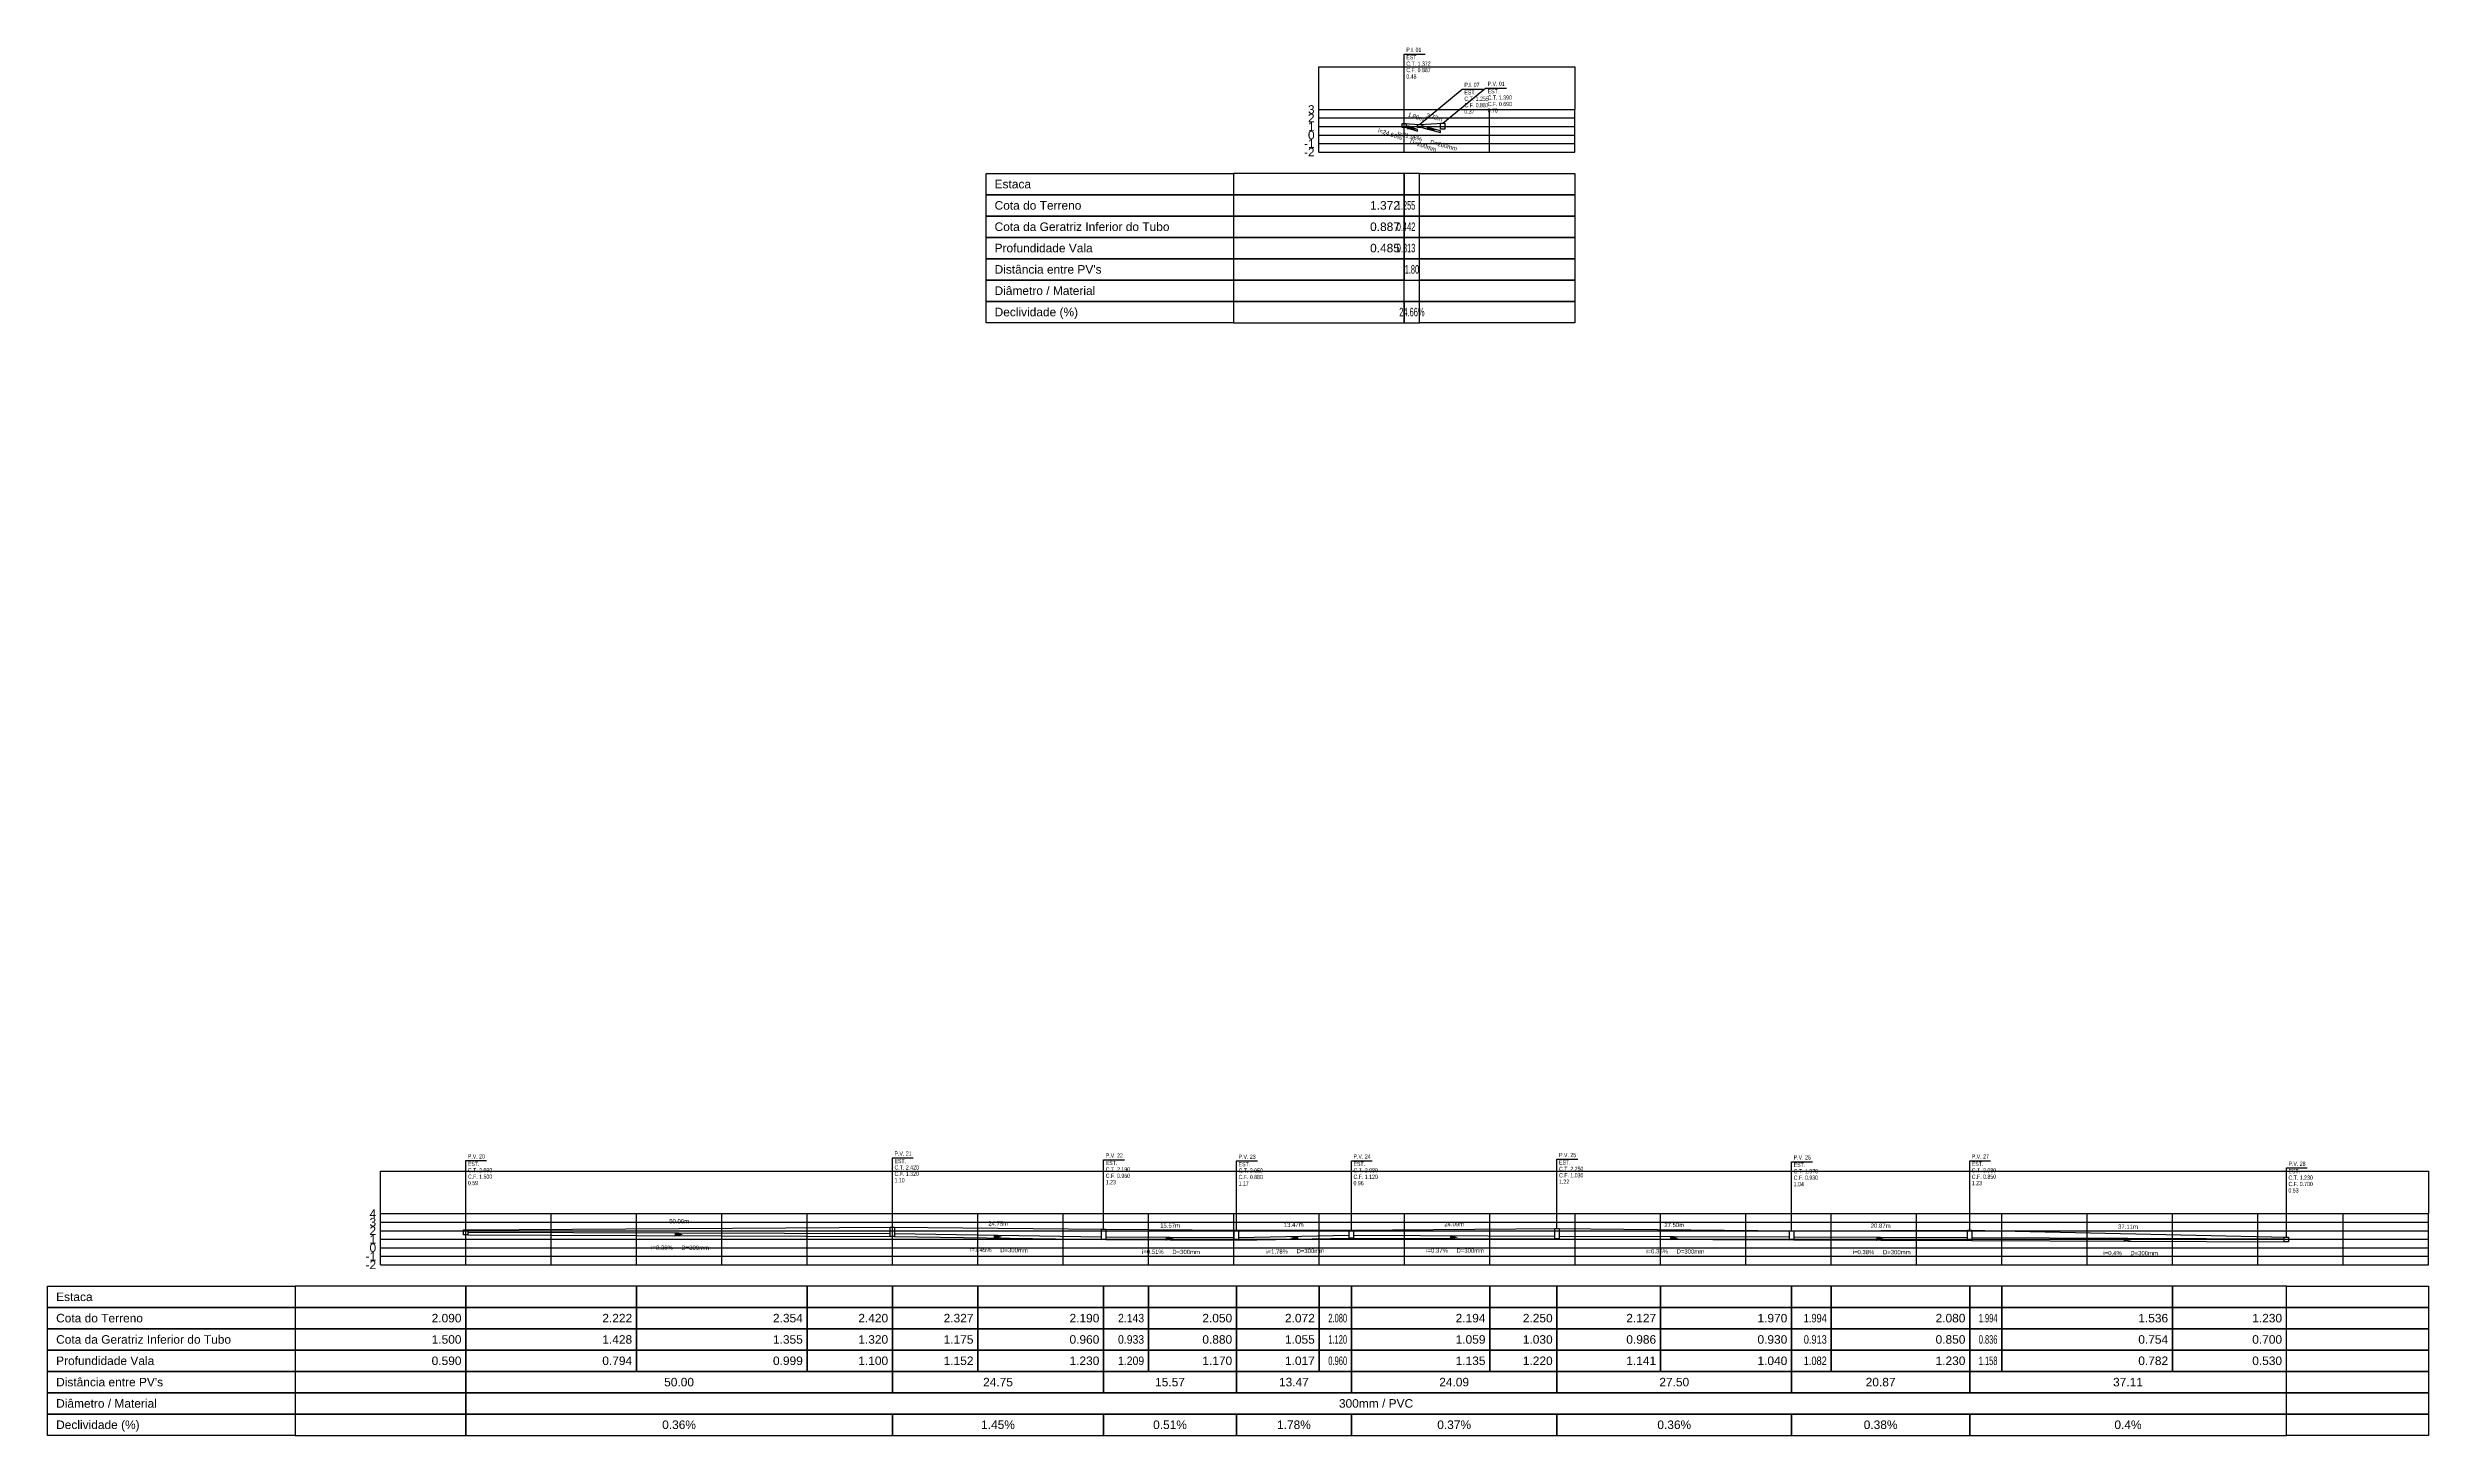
# Model space of a CAD drawing. Extents: x -160 to 364724, y -100 to 7353297.
# Drawn here: x 359931.9 to 360210.9, y 7347218.9 to 7347381.6 of the extents above; entities that cross this region are included whole.
import ezdxf
from ezdxf.enums import TextEntityAlignment as Align

# ---------------------------------------------------------------- set-up
doc = ezdxf.new("R2010")
doc.units = 0
doc.header["$LTSCALE"] = 5
for name, color, linetype in [('PS_IND_COMPRIMENTO', 7, 'Continuous'), ('PS_IND_DIAMETRO', 7, 'Continuous'), ('PS_IND_FLUXO', 3, 'Continuous'), ('PS_IND_INCLINACAO', 7, 'Continuous'), ('PS_PERFIL_CAIXAS', 7, 'Continuous'), ('PS_PERFIL_COTA_LIN', 7, 'Continuous'), ('PS_PERFIL_COTA_TXT', 5, 'Continuous'), ('PS_PERFIL_GRADE', 8, 'Continuous'), ('PS_PERFIL_TERRENO', 3, 'Continuous'), ('PS_PERFIL_TUBO', 7, 'Continuous'), ('PS_PONTOS_IDENTIFICACAO_LIN', 7, 'Continuous'), ('PS_PONTOS_IDENTIFICACAO_TXT', 7, 'Continuous')]:
    doc.layers.add(name, color=color, linetype=linetype)
doc.styles.get("Standard").update_dxf_attribs({"font": 'arial.ttf'})

msp = doc.modelspace()

# ---------------------------------------------------------------- texts
at = {"layer": 'PS_IND_COMPRIMENTO', "width": 0.8}
for s, rotation, p in [('1.80m', 341.1631, (360092.25, 7347373.472)), ('2.72m', 344.94126, (360094.42, 7347373.424)), ('50.00m', 359.79165, (360005.909, 7347243.978)), ('24.75m', 359.14952, (360043.302, 7347243.708)), ('15.57m', 359.69577, (360063.446, 7347243.488)), ('13.47m', 1.06008, (360077.927, 7347243.568)), ('24.09m', 359.78137, (360096.74, 7347243.643)), ('27.50m', 359.7878, (360122.533, 7347243.548)), ('20.87m', 359.77497, (360146.718, 7347243.458)), ('37.11m', 359.76525, (360175.708, 7347243.343))]:
    msp.add_text(s, height=0.5, rotation=rotation, dxfattribs=at).set_placement(p, align=Align.MIDDLE_CENTER)
at = {"layer": 'PS_IND_DIAMETRO', "width": 0.8}
for s, rotation, p in [('D=200mm', 341.1631, (360093.112, 7347370.114)), ('D=200mm', 344.94126, (360095.501, 7347370.13)), ('D=300mm', 359.79165, (360007.798, 7347240.871)), ('D=300mm', 359.14952, (360045.156, 7347240.58)), ('D=300mm', 359.69577, (360065.329, 7347240.378)), ('D=300mm', 1.06008, (360079.884, 7347240.503)), ('D=300mm', 359.78137, (360098.628, 7347240.536)), ('D=300mm', 359.7878, (360124.421, 7347240.441)), ('D=300mm', 359.77497, (360148.606, 7347240.35)), ('D=300mm', 359.76525, (360177.596, 7347240.235))]:
    msp.add_text(s, height=0.5, rotation=rotation, dxfattribs=at).set_placement(p, align=Align.MIDDLE_CENTER)
at = {"layer": 'PS_IND_INCLINACAO', "width": 0.8}
for s, rotation, p in [('i=24.66%', 341.1631, (360089.231, 7347371.438)), ('i=21.96%', 344.94126, (360091.542, 7347371.195)), ('i=0.36%', 359.79165, (360003.898, 7347240.885)), ('i=1.45%', 359.14952, (360041.256, 7347240.638)), ('i=0.51%', 359.69577, (360061.429, 7347240.399)), ('i=1.78%', 1.06008, (360075.985, 7347240.431)), ('i=0.37%', 359.78137, (360094.728, 7347240.551)), ('i=0.36%', 359.7878, (360120.521, 7347240.455)), ('i=0.38%', 359.77497, (360144.706, 7347240.366)), ('i=0.4%', 359.76525, (360173.896, 7347240.25))]:
    msp.add_text(s, height=0.5, rotation=rotation, dxfattribs=at).set_placement(p, align=Align.MIDDLE_CENTER)
at = {"layer": 'PS_PERFIL_COTA_TXT'}
for s, p in [('Estaca', (360042.879, 7347365.585)), ('Cota do Terreno', (360042.879, 7347363.085)), ('Cota da Geratriz Inferior do Tubo', (360042.879, 7347360.585)), ('Profundidade Vala', (360042.879, 7347358.085)), ("Distância entre PV's", (360042.879, 7347355.585)), ('Diâmetro / Material', (360042.879, 7347353.085)), ('Declividade (%)', (360042.879, 7347350.585)), ('Estaca', (359932.903, 7347235.118)), ('Cota do Terreno', (359932.903, 7347232.618)), ('Cota da Geratriz Inferior do Tubo', (359932.903, 7347230.118)), ('Profundidade Vala', (359932.903, 7347227.618)), ("Distância entre PV's", (359932.903, 7347225.118)), ('Diâmetro / Material', (359932.903, 7347222.618)), ('Declividade (%)', (359932.903, 7347220.118))]:
    msp.add_text(s, height=1, dxfattribs=at).set_placement(p, align=Align.MIDDLE_LEFT)
for s, p in [('1.372', (360090.379, 7347363.085)), ('0.887', (360090.379, 7347360.585)), ('0.485', (360090.379, 7347358.085)), ('2.090', (359980.403, 7347232.618)), ('2.222', (360000.403, 7347232.618)), ('2.354', (360020.403, 7347232.618)), ('2.420', (360030.403, 7347232.618)), ('2.327', (360040.403, 7347232.618)), ('2.190', (360055.154, 7347232.618)), ('2.050', (360070.721, 7347232.618)), ('2.072', (360080.403, 7347232.618)), ('2.194', (360100.403, 7347232.618)), ('2.250', (360108.277, 7347232.618)), ('2.127', (360120.403, 7347232.618)), ('1.970', (360135.777, 7347232.618)), ('2.080', (360156.647, 7347232.618)), ('1.536', (360180.403, 7347232.618)), ('1.230', (360193.757, 7347232.618)), ('0.590', (359980.403, 7347227.618)), ('1.500', (359980.403, 7347230.118)), ('0.794', (360000.403, 7347227.618)), ('1.428', (360000.403, 7347230.118)), ('0.999', (360020.403, 7347227.618)), ('1.355', (360020.403, 7347230.118)), ('1.320', (360030.403, 7347230.118)), ('1.100', (360030.403, 7347227.618)), ('1.175', (360040.403, 7347230.118)), ('1.152', (360040.403, 7347227.618)), ('0.960', (360055.154, 7347230.118)), ('1.230', (360055.154, 7347227.618)), ('0.880', (360070.721, 7347230.118)), ('1.170', (360070.721, 7347227.618)), ('1.055', (360080.403, 7347230.118)), ('1.017', (360080.403, 7347227.618)), ('1.059', (360100.403, 7347230.118)), ('1.135', (360100.403, 7347227.618)), ('1.030', (360108.277, 7347230.118)), ('1.220', (360108.277, 7347227.618)), ('0.986', (360120.403, 7347230.118)), ('1.141', (360120.403, 7347227.618)), ('0.930', (360135.777, 7347230.118)), ('1.040', (360135.777, 7347227.618)), ('0.850', (360156.647, 7347230.118)), ('1.230', (360156.647, 7347227.618)), ('0.754', (360180.403, 7347230.118)), ('0.782', (360180.403, 7347227.618)), ('0.700', (360193.757, 7347230.118)), ('0.530', (360193.757, 7347227.618))]:
    msp.add_text(s, height=1, dxfattribs=at).set_placement(p, align=Align.MIDDLE_RIGHT)
for s, width, p in [('1.255', 0.5, (360092.184, 7347363.085)), ('0.442', 0.5, (360092.184, 7347360.585)), ('0.813', 0.5, (360092.184, 7347358.085)), ('2.143', 0.874819, (360060.403, 7347232.618)), ('2.080', 0.631259, (360084.191, 7347232.618)), ('1.994', 0.770984, (360140.403, 7347232.618)), ('1.994', 0.626096, (360160.403, 7347232.618)), ('0.933', 0.874819, (360060.403, 7347230.118)), ('1.209', 0.874819, (360060.403, 7347227.618)), ('0.960', 0.631259, (360084.191, 7347227.618)), ('1.120', 0.631259, (360084.191, 7347230.118)), ('0.913', 0.770984, (360140.403, 7347230.118)), ('1.082', 0.770984, (360140.403, 7347227.618)), ('0.836', 0.626096, (360160.403, 7347230.118)), ('1.158', 0.626096, (360160.403, 7347227.618))]:
    msp.add_text(s, height=1, dxfattribs=dict(at, width=width)).set_placement(p, align=Align.MIDDLE_RIGHT)
at = {"layer": 'PS_PERFIL_COTA_TXT', "width": 0.5}
for s, p in [('1.80', (360091.781, 7347355.585)), ('24.66%', (360091.781, 7347350.585))]:
    msp.add_text(s, height=1, dxfattribs=at).set_placement(p, align=Align.MIDDLE_CENTER)
at = {"layer": 'PS_PERFIL_COTA_TXT'}
for s, p in [('50.00', (360005.903, 7347225.118)), ('24.75', (360043.279, 7347225.118)), ('15.57', (360063.437, 7347225.118)), ('13.47', (360077.956, 7347225.118)), ('24.09', (360096.734, 7347225.118)), ('27.50', (360122.527, 7347225.118)), ('20.87', (360146.712, 7347225.118)), ('37.11', (360175.702, 7347225.118)), ('300mm / PVC', (360087.58, 7347222.618)), ('0.36%', (360005.903, 7347220.118)), ('1.45%', (360043.279, 7347220.118)), ('0.51%', (360063.437, 7347220.118)), ('1.78%', (360077.956, 7347220.118)), ('0.37%', (360096.734, 7347220.118)), ('0.36%', (360122.527, 7347220.118)), ('0.38%', (360146.712, 7347220.118)), ('0.4%', (360175.702, 7347220.118))]:
    msp.add_text(s, height=1, dxfattribs=at).set_placement(p, align=Align.MIDDLE_CENTER)
at = {"layer": 'PS_PONTOS_IDENTIFICACAO_TXT', "width": 0.7}
for s, p in [('P.I. 01', (360091.129, 7347381.082)), ('C.T. 1.372', (360091.129, 7347379.457)), ('C.F. 0.887', (360091.129, 7347378.707)), ('EST. ', (360091.129, 7347380.207)), ('0.48', (360091.129, 7347377.957)), ('C.T. 1.255', (360097.934, 7347375.34)), ('P.I. 07', (360097.934, 7347376.965)), ('EST. ', (360097.934, 7347376.09)), ('C.T. 1.390', (360100.653, 7347375.475)), ('P.V. 01', (360100.653, 7347377.1)), ('EST. ', (360100.653, 7347376.225)), ('0.37', (360097.934, 7347373.84)), ('C.F. 0.887', (360097.934, 7347374.59)), ('0.70', (360100.653, 7347373.975)), ('C.F. 0.690', (360100.653, 7347374.725)), ('C.T. 2.090', (359981.153, 7347249.708)), ('P.V. 20', (359981.153, 7347251.333)), ('EST. ', (359981.153, 7347250.458)), ('C.T. 2.420', (360031.153, 7347250.038)), ('P.V. 21', (360031.153, 7347251.663)), ('EST. ', (360031.153, 7347250.788)), ('C.T. 2.190', (360055.904, 7347249.808)), ('P.V. 22', (360055.904, 7347251.433)), ('EST. ', (360055.904, 7347250.558)), ('C.T. 2.050', (360071.471, 7347249.668)), ('P.V. 23', (360071.471, 7347251.293)), ('EST. ', (360071.471, 7347250.418)), ('C.T. 2.080', (360084.941, 7347249.698)), ('P.V. 24', (360084.941, 7347251.323)), ('EST. ', (360084.941, 7347250.448)), ('C.T. 2.250', (360109.027, 7347249.868)), ('P.V. 25', (360109.027, 7347251.493)), ('EST. ', (360109.027, 7347250.618)), ('P.V. 26', (360136.527, 7347251.213)), ('EST. ', (360136.527, 7347250.338)), ('C.T. 2.080', (360157.397, 7347249.698)), ('P.V. 27', (360157.397, 7347251.323)), ('EST. ', (360157.397, 7347250.448)), ('P.V. 28', (360194.507, 7347250.473)), ('0.59', (359981.153, 7347248.208)), ('C.F. 1.500', (359981.153, 7347248.958)), ('C.F. 1.320', (360031.153, 7347249.288)), ('1.10', (360031.153, 7347248.538)), ('C.F. 0.960', (360055.904, 7347249.058)), ('1.23', (360055.904, 7347248.308)), ('C.F. 0.880', (360071.471, 7347248.918)), ('1.17', (360071.471, 7347248.168)), ('0.96', (360084.941, 7347248.198)), ('C.F. 1.120', (360084.941, 7347248.948)), ('C.F. 1.030', (360109.027, 7347249.118)), ('1.22', (360109.027, 7347248.368)), ('C.T. 1.970', (360136.527, 7347249.588)), ('C.F. 0.930', (360136.527, 7347248.838)), ('1.04', (360136.527, 7347248.088)), ('C.F. 0.850', (360157.397, 7347248.948)), ('1.23', (360157.397, 7347248.198)), ('0.53', (360194.507, 7347247.348)), ('C.T. 1.230', (360194.507, 7347248.848)), ('C.F. 0.700', (360194.507, 7347248.098)), ('EST. ', (360194.507, 7347249.598))]:
    msp.add_text(s, height=0.5, dxfattribs=at).set_placement(p)

# ---------------------------------------------------------------- blocks, each defined once
blk = doc.blocks.new('*U749')
at = {"layer": 'PS_PERFIL_GRADE', "linetype": 'Continuous'}
for p, q in [((0, 0), (0, 5)), ((0, 5), (30, 5)), ((0, 4), (30, 4)), ((0, 3), (30, 3)), ((10, 0), (10, 5)), ((20, 0), (20, 5)), ((30, 0), (30, 5)), ((0, 2), (30, 2)), ((0, 1), (30, 1)), ((0, 0), (30, 0))]:
    blk.add_line(p, q, dxfattribs=at)
blk.add_lwpolyline([(0, 5), (0, 10), (30, 10), (30, 5)], dxfattribs=at)
at = {"layer": 'PS_PERFIL_GRADE'}
for s, p in [('3', (-0.5, 5)), ('2', (-0.5, 4)), ('1', (-0.5, 3)), ('-1', (-0.5, 1)), ('-2', (-0.5, 0)), ('0', (-0.5, 2))]:
    blk.add_text(s, height=1, dxfattribs=at).set_placement(p, align=Align.MIDDLE_RIGHT)
blk = doc.blocks.new('*U760')
at = {"layer": 'PS_PERFIL_GRADE', "linetype": 'Continuous'}
for p, q in [((0, 0), (0, 6)), ((0, 6), (240, 6)), ((10, 0), (10, 6)), ((20, 0), (20, 6)), ((30, 0), (30, 6)), ((40, 0), (40, 6)), ((50, 0), (50, 6)), ((60, 0), (60, 6)), ((70, 0), (70, 6)), ((80, 0), (80, 6)), ((90, 0), (90, 6)), ((100, 0), (100, 6)), ((110, 0), (110, 6)), ((120, 0), (120, 6)), ((130, 0), (130, 6)), ((140, 0), (140, 6)), ((150, 0), (150, 6)), ((160, 0), (160, 6)), ((170, 0), (170, 6)), ((180, 0), (180, 6)), ((190, 0), (190, 6)), ((200, 0), (200, 6)), ((210, 0), (210, 6)), ((220, 0), (220, 6)), ((230, 0), (230, 6)), ((240, 0), (240, 6)), ((0, 5), (240, 5)), ((0, 4), (240, 4)), ((0, 3), (240, 3)), ((0, 2), (240, 2)), ((0, 1), (240, 1)), ((0, 0), (240, 0))]:
    blk.add_line(p, q, dxfattribs=at)
blk.add_lwpolyline([(0, 6), (0, 11), (240, 11), (240, 6)], dxfattribs=at)
at = {"layer": 'PS_PERFIL_GRADE'}
for s, p in [('4', (-0.5, 6)), ('3', (-0.5, 5)), ('2', (-0.5, 4)), ('1', (-0.5, 3)), ('-1', (-0.5, 1)), ('-2', (-0.5, 0)), ('0', (-0.5, 2))]:
    blk.add_text(s, height=1, dxfattribs=at).set_placement(p, align=Align.MIDDLE_RIGHT)

# ---------------------------------------------------------------- linework, layer by layer
at = {"layer": 'PS_IND_FLUXO'}
for points in [[(360091.308, 7347372.261, 0.5, 0, 0), (360092.255, 7347371.938, 0, 0, 0)], [(360093.56, 7347372.154, 0.5, 0, 0), (360094.526, 7347371.894, 0, 0, 0)], [(360005.403, 7347242.43, 0.5, 0, 0), (360006.403, 7347242.426, 0, 0, 0)], [(360042.779, 7347242.165, 0.5, 0, 0), (360043.779, 7347242.15, 0, 0, 0)], [(360062.937, 7347241.941, 0.5, 0, 0), (360063.937, 7347241.935, 0, 0, 0)], [(360078.456, 7347242.027, 0.5, 0, 0), (360077.456, 7347242.009, 0, 0, 0)], [(360096.234, 7347242.095, 0.5, 0, 0), (360097.234, 7347242.091, 0, 0, 0)], [(360122.027, 7347242, 0.5, 0, 0), (360123.027, 7347241.996, 0, 0, 0)], [(360146.212, 7347241.91, 0.5, 0, 0), (360147.212, 7347241.906, 0, 0, 0)], [(360175.202, 7347241.795, 0.5, 0, 0), (360176.202, 7347241.791, 0, 0, 0)]]:
    msp.add_lwpolyline(points, format="xyseb", dxfattribs=at)
at = {"layer": 'PS_PERFIL_CAIXAS', "linetype": 'Continuous'}
for points in [[(360090.629, 7347372.707), (360091.129, 7347372.707), (360091.129, 7347372.222), (360090.629, 7347372.222)], [(360092.434, 7347372.59), (360092.934, 7347372.59), (360092.934, 7347372.222), (360092.434, 7347372.222)], [(360095.153, 7347372.725), (360095.653, 7347372.725), (360095.653, 7347372.025), (360095.153, 7347372.025)], [(359980.653, 7347242.958), (359981.153, 7347242.958), (359981.153, 7347242.368), (359980.653, 7347242.368)], [(360030.653, 7347243.288), (360031.153, 7347243.288), (360031.153, 7347242.188), (360030.653, 7347242.188)], [(360055.404, 7347243.058), (360055.904, 7347243.058), (360055.904, 7347241.828), (360055.404, 7347241.828)], [(360070.971, 7347242.918), (360071.471, 7347242.918), (360071.471, 7347241.748), (360070.971, 7347241.748)], [(360084.441, 7347242.948), (360084.941, 7347242.948), (360084.941, 7347241.988), (360084.441, 7347241.988)], [(360108.527, 7347243.118), (360109.027, 7347243.118), (360109.027, 7347241.898), (360108.527, 7347241.898)], [(360136.027, 7347242.838), (360136.527, 7347242.838), (360136.527, 7347241.798), (360136.027, 7347241.798)], [(360156.897, 7347242.948), (360157.397, 7347242.948), (360157.397, 7347241.718), (360156.897, 7347241.718)], [(360194.007, 7347242.098), (360194.507, 7347242.098), (360194.507, 7347241.568), (360194.007, 7347241.568)]]:
    msp.add_lwpolyline(points, close=True, dxfattribs=at)
at = {"layer": 'PS_PERFIL_COTA_LIN', "linetype": 'Continuous'}
for points in [[(360070.879, 7347366.835), (360070.879, 7347364.335), (360041.879, 7347364.335), (360041.879, 7347366.835)], [(360070.879, 7347366.835), (360070.879, 7347364.335), (360090.879, 7347364.335), (360090.879, 7347366.835)], [(360090.879, 7347366.835), (360090.879, 7347364.335), (360092.684, 7347364.335), (360092.684, 7347366.835)], [(360110.879, 7347366.835), (360110.879, 7347364.335), (360092.684, 7347364.335), (360092.684, 7347366.835)], [(360070.879, 7347364.335), (360070.879, 7347361.835), (360041.879, 7347361.835), (360041.879, 7347364.335)], [(360070.879, 7347361.835), (360070.879, 7347359.335), (360041.879, 7347359.335), (360041.879, 7347361.835)], [(360070.879, 7347364.335), (360070.879, 7347361.835), (360090.879, 7347361.835), (360090.879, 7347364.335)], [(360070.879, 7347361.835), (360070.879, 7347359.335), (360090.879, 7347359.335), (360090.879, 7347361.835)], [(360090.879, 7347364.335), (360090.879, 7347361.835), (360092.684, 7347361.835), (360092.684, 7347364.335)], [(360090.879, 7347361.835), (360090.879, 7347359.335), (360092.684, 7347359.335), (360092.684, 7347361.835)], [(360110.879, 7347364.335), (360110.879, 7347361.835), (360092.684, 7347361.835), (360092.684, 7347364.335)], [(360110.879, 7347361.835), (360110.879, 7347359.335), (360092.684, 7347359.335), (360092.684, 7347361.835)], [(360070.879, 7347359.335), (360070.879, 7347356.835), (360041.879, 7347356.835), (360041.879, 7347359.335)], [(360070.879, 7347359.335), (360070.879, 7347356.835), (360090.879, 7347356.835), (360090.879, 7347359.335)], [(360090.879, 7347359.335), (360090.879, 7347356.835), (360092.684, 7347356.835), (360092.684, 7347359.335)], [(360110.879, 7347359.335), (360110.879, 7347356.835), (360092.684, 7347356.835), (360092.684, 7347359.335)], [(360070.879, 7347356.835), (360070.879, 7347354.335), (360041.879, 7347354.335), (360041.879, 7347356.835)], [(360070.879, 7347356.835), (360070.879, 7347354.335), (360090.879, 7347354.335), (360090.879, 7347356.835)], [(360090.879, 7347356.835), (360090.879, 7347354.335), (360092.684, 7347354.335), (360092.684, 7347356.835)], [(360110.879, 7347356.835), (360110.879, 7347354.335), (360092.684, 7347354.335), (360092.684, 7347356.835)], [(360070.879, 7347354.335), (360070.879, 7347351.835), (360041.879, 7347351.835), (360041.879, 7347354.335)], [(360070.879, 7347354.335), (360070.879, 7347351.835), (360090.879, 7347351.835), (360090.879, 7347354.335)], [(360110.879, 7347354.335), (360110.879, 7347351.835), (360092.684, 7347351.835), (360092.684, 7347354.335)], [(360070.879, 7347351.835), (360070.879, 7347349.335), (360041.879, 7347349.335), (360041.879, 7347351.835)], [(360070.879, 7347351.835), (360070.879, 7347349.335), (360090.879, 7347349.335), (360090.879, 7347351.835)], [(360090.879, 7347351.835), (360090.879, 7347349.335), (360092.684, 7347349.335), (360092.684, 7347351.835)], [(360110.879, 7347351.835), (360110.879, 7347349.335), (360092.684, 7347349.335), (360092.684, 7347351.835)], [(359960.903, 7347236.368), (359960.903, 7347233.868), (359931.903, 7347233.868), (359931.903, 7347236.368)], [(359960.903, 7347236.368), (359960.903, 7347233.868), (359980.903, 7347233.868), (359980.903, 7347236.368)], [(359980.903, 7347236.368), (359980.903, 7347233.868), (360000.903, 7347233.868), (360000.903, 7347236.368)], [(360000.903, 7347236.368), (360000.903, 7347233.868), (360020.903, 7347233.868), (360020.903, 7347236.368)], [(360020.903, 7347236.368), (360020.903, 7347233.868), (360030.903, 7347233.868), (360030.903, 7347236.368)], [(360030.903, 7347236.368), (360030.903, 7347233.868), (360040.903, 7347233.868), (360040.903, 7347236.368)], [(360040.903, 7347236.368), (360040.903, 7347233.868), (360055.654, 7347233.868), (360055.654, 7347236.368)], [(360055.654, 7347236.368), (360055.654, 7347233.868), (360060.903, 7347233.868), (360060.903, 7347236.368)], [(360060.903, 7347236.368), (360060.903, 7347233.868), (360071.221, 7347233.868), (360071.221, 7347236.368)], [(360071.221, 7347236.368), (360071.221, 7347233.868), (360080.903, 7347233.868), (360080.903, 7347236.368)], [(360080.903, 7347236.368), (360080.903, 7347233.868), (360084.691, 7347233.868), (360084.691, 7347236.368)], [(360084.691, 7347236.368), (360084.691, 7347233.868), (360100.903, 7347233.868), (360100.903, 7347236.368)], [(360100.903, 7347236.368), (360100.903, 7347233.868), (360108.777, 7347233.868), (360108.777, 7347236.368)], [(360108.777, 7347236.368), (360108.777, 7347233.868), (360120.903, 7347233.868), (360120.903, 7347236.368)], [(360120.903, 7347236.368), (360120.903, 7347233.868), (360136.277, 7347233.868), (360136.277, 7347236.368)], [(360136.277, 7347236.368), (360136.277, 7347233.868), (360140.903, 7347233.868), (360140.903, 7347236.368)], [(360140.903, 7347236.368), (360140.903, 7347233.868), (360157.147, 7347233.868), (360157.147, 7347236.368)], [(360157.147, 7347236.368), (360157.147, 7347233.868), (360160.903, 7347233.868), (360160.903, 7347236.368)], [(360160.903, 7347236.368), (360160.903, 7347233.868), (360180.903, 7347233.868), (360180.903, 7347236.368)], [(360180.903, 7347236.368), (360180.903, 7347233.868), (360194.257, 7347233.868), (360194.257, 7347236.368)], [(360210.903, 7347236.368), (360210.903, 7347233.868), (360194.257, 7347233.868), (360194.257, 7347236.368)], [(359960.903, 7347233.868), (359960.903, 7347231.368), (359931.903, 7347231.368), (359931.903, 7347233.868)], [(359960.903, 7347233.868), (359960.903, 7347231.368), (359980.903, 7347231.368), (359980.903, 7347233.868)], [(359980.903, 7347233.868), (359980.903, 7347231.368), (360000.903, 7347231.368), (360000.903, 7347233.868)], [(360000.903, 7347233.868), (360000.903, 7347231.368), (360020.903, 7347231.368), (360020.903, 7347233.868)], [(360020.903, 7347233.868), (360020.903, 7347231.368), (360030.903, 7347231.368), (360030.903, 7347233.868)], [(360030.903, 7347233.868), (360030.903, 7347231.368), (360040.903, 7347231.368), (360040.903, 7347233.868)], [(360040.903, 7347233.868), (360040.903, 7347231.368), (360055.654, 7347231.368), (360055.654, 7347233.868)], [(360055.654, 7347233.868), (360055.654, 7347231.368), (360060.903, 7347231.368), (360060.903, 7347233.868)], [(360060.903, 7347233.868), (360060.903, 7347231.368), (360071.221, 7347231.368), (360071.221, 7347233.868)], [(360071.221, 7347233.868), (360071.221, 7347231.368), (360080.903, 7347231.368), (360080.903, 7347233.868)], [(360080.903, 7347233.868), (360080.903, 7347231.368), (360084.691, 7347231.368), (360084.691, 7347233.868)], [(360084.691, 7347233.868), (360084.691, 7347231.368), (360100.903, 7347231.368), (360100.903, 7347233.868)], [(360100.903, 7347233.868), (360100.903, 7347231.368), (360108.777, 7347231.368), (360108.777, 7347233.868)], [(360108.777, 7347233.868), (360108.777, 7347231.368), (360120.903, 7347231.368), (360120.903, 7347233.868)], [(360120.903, 7347233.868), (360120.903, 7347231.368), (360136.277, 7347231.368), (360136.277, 7347233.868)], [(360136.277, 7347233.868), (360136.277, 7347231.368), (360140.903, 7347231.368), (360140.903, 7347233.868)], [(360140.903, 7347233.868), (360140.903, 7347231.368), (360157.147, 7347231.368), (360157.147, 7347233.868)], [(360157.147, 7347233.868), (360157.147, 7347231.368), (360160.903, 7347231.368), (360160.903, 7347233.868)], [(360160.903, 7347233.868), (360160.903, 7347231.368), (360180.903, 7347231.368), (360180.903, 7347233.868)], [(360180.903, 7347233.868), (360180.903, 7347231.368), (360194.257, 7347231.368), (360194.257, 7347233.868)], [(360210.903, 7347233.868), (360210.903, 7347231.368), (360194.257, 7347231.368), (360194.257, 7347233.868)], [(359960.903, 7347231.368), (359960.903, 7347228.868), (359931.903, 7347228.868), (359931.903, 7347231.368)], [(359960.903, 7347231.368), (359960.903, 7347228.868), (359980.903, 7347228.868), (359980.903, 7347231.368)], [(359980.903, 7347231.368), (359980.903, 7347228.868), (360000.903, 7347228.868), (360000.903, 7347231.368)], [(360000.903, 7347231.368), (360000.903, 7347228.868), (360020.903, 7347228.868), (360020.903, 7347231.368)], [(360020.903, 7347231.368), (360020.903, 7347228.868), (360030.903, 7347228.868), (360030.903, 7347231.368)], [(360030.903, 7347231.368), (360030.903, 7347228.868), (360040.903, 7347228.868), (360040.903, 7347231.368)], [(360040.903, 7347231.368), (360040.903, 7347228.868), (360055.654, 7347228.868), (360055.654, 7347231.368)], [(360055.654, 7347231.368), (360055.654, 7347228.868), (360060.903, 7347228.868), (360060.903, 7347231.368)], [(360060.903, 7347231.368), (360060.903, 7347228.868), (360071.221, 7347228.868), (360071.221, 7347231.368)], [(360071.221, 7347231.368), (360071.221, 7347228.868), (360080.903, 7347228.868), (360080.903, 7347231.368)], [(360080.903, 7347231.368), (360080.903, 7347228.868), (360084.691, 7347228.868), (360084.691, 7347231.368)], [(360084.691, 7347231.368), (360084.691, 7347228.868), (360100.903, 7347228.868), (360100.903, 7347231.368)], [(360100.903, 7347231.368), (360100.903, 7347228.868), (360108.777, 7347228.868), (360108.777, 7347231.368)], [(360108.777, 7347231.368), (360108.777, 7347228.868), (360120.903, 7347228.868), (360120.903, 7347231.368)], [(360120.903, 7347231.368), (360120.903, 7347228.868), (360136.277, 7347228.868), (360136.277, 7347231.368)], [(360136.277, 7347231.368), (360136.277, 7347228.868), (360140.903, 7347228.868), (360140.903, 7347231.368)], [(360140.903, 7347231.368), (360140.903, 7347228.868), (360157.147, 7347228.868), (360157.147, 7347231.368)], [(360157.147, 7347231.368), (360157.147, 7347228.868), (360160.903, 7347228.868), (360160.903, 7347231.368)], [(360160.903, 7347231.368), (360160.903, 7347228.868), (360180.903, 7347228.868), (360180.903, 7347231.368)], [(360180.903, 7347231.368), (360180.903, 7347228.868), (360194.257, 7347228.868), (360194.257, 7347231.368)], [(360210.903, 7347231.368), (360210.903, 7347228.868), (360194.257, 7347228.868), (360194.257, 7347231.368)], [(359960.903, 7347228.868), (359960.903, 7347226.368), (359931.903, 7347226.368), (359931.903, 7347228.868)], [(359960.903, 7347228.868), (359960.903, 7347226.368), (359980.903, 7347226.368), (359980.903, 7347228.868)], [(359980.903, 7347228.868), (359980.903, 7347226.368), (360000.903, 7347226.368), (360000.903, 7347228.868)], [(360000.903, 7347228.868), (360000.903, 7347226.368), (360020.903, 7347226.368), (360020.903, 7347228.868)], [(360020.903, 7347228.868), (360020.903, 7347226.368), (360030.903, 7347226.368), (360030.903, 7347228.868)], [(360030.903, 7347228.868), (360030.903, 7347226.368), (360040.903, 7347226.368), (360040.903, 7347228.868)], [(360040.903, 7347228.868), (360040.903, 7347226.368), (360055.654, 7347226.368), (360055.654, 7347228.868)], [(360055.654, 7347228.868), (360055.654, 7347226.368), (360060.903, 7347226.368), (360060.903, 7347228.868)], [(360060.903, 7347228.868), (360060.903, 7347226.368), (360071.221, 7347226.368), (360071.221, 7347228.868)], [(360071.221, 7347228.868), (360071.221, 7347226.368), (360080.903, 7347226.368), (360080.903, 7347228.868)], [(360080.903, 7347228.868), (360080.903, 7347226.368), (360084.691, 7347226.368), (360084.691, 7347228.868)], [(360084.691, 7347228.868), (360084.691, 7347226.368), (360100.903, 7347226.368), (360100.903, 7347228.868)], [(360100.903, 7347228.868), (360100.903, 7347226.368), (360108.777, 7347226.368), (360108.777, 7347228.868)], [(360108.777, 7347228.868), (360108.777, 7347226.368), (360120.903, 7347226.368), (360120.903, 7347228.868)], [(360120.903, 7347228.868), (360120.903, 7347226.368), (360136.277, 7347226.368), (360136.277, 7347228.868)], [(360136.277, 7347228.868), (360136.277, 7347226.368), (360140.903, 7347226.368), (360140.903, 7347228.868)], [(360140.903, 7347228.868), (360140.903, 7347226.368), (360157.147, 7347226.368), (360157.147, 7347228.868)], [(360157.147, 7347228.868), (360157.147, 7347226.368), (360160.903, 7347226.368), (360160.903, 7347228.868)], [(360160.903, 7347228.868), (360160.903, 7347226.368), (360180.903, 7347226.368), (360180.903, 7347228.868)], [(360180.903, 7347228.868), (360180.903, 7347226.368), (360194.257, 7347226.368), (360194.257, 7347228.868)], [(360210.903, 7347228.868), (360210.903, 7347226.368), (360194.257, 7347226.368), (360194.257, 7347228.868)], [(359960.903, 7347226.368), (359960.903, 7347223.868), (359931.903, 7347223.868), (359931.903, 7347226.368)], [(359960.903, 7347226.368), (359960.903, 7347223.868), (359980.903, 7347223.868), (359980.903, 7347226.368)], [(359980.903, 7347226.368), (359980.903, 7347223.868), (360030.903, 7347223.868), (360030.903, 7347226.368)], [(360030.903, 7347226.368), (360030.903, 7347223.868), (360055.654, 7347223.868), (360055.654, 7347226.368)], [(360055.654, 7347226.368), (360055.654, 7347223.868), (360071.221, 7347223.868), (360071.221, 7347226.368)], [(360071.221, 7347226.368), (360071.221, 7347223.868), (360084.691, 7347223.868), (360084.691, 7347226.368)], [(360084.691, 7347226.368), (360084.691, 7347223.868), (360108.777, 7347223.868), (360108.777, 7347226.368)], [(360108.777, 7347226.368), (360108.777, 7347223.868), (360136.277, 7347223.868), (360136.277, 7347226.368)], [(360136.277, 7347226.368), (360136.277, 7347223.868), (360157.147, 7347223.868), (360157.147, 7347226.368)], [(360157.147, 7347226.368), (360157.147, 7347223.868), (360194.257, 7347223.868), (360194.257, 7347226.368)], [(360210.903, 7347226.368), (360210.903, 7347223.868), (360194.257, 7347223.868), (360194.257, 7347226.368)], [(359960.903, 7347223.868), (359960.903, 7347221.368), (359931.903, 7347221.368), (359931.903, 7347223.868)], [(359960.903, 7347223.868), (359960.903, 7347221.368), (359980.903, 7347221.368), (359980.903, 7347223.868)], [(359980.903, 7347223.868), (359980.903, 7347221.368), (360194.257, 7347221.368), (360194.257, 7347223.868)], [(360210.903, 7347223.868), (360210.903, 7347221.368), (360194.257, 7347221.368), (360194.257, 7347223.868)], [(359960.903, 7347221.368), (359960.903, 7347218.868), (359931.903, 7347218.868), (359931.903, 7347221.368)], [(359960.903, 7347221.368), (359960.903, 7347218.868), (359980.903, 7347218.868), (359980.903, 7347221.368)], [(359980.903, 7347221.368), (359980.903, 7347218.868), (360030.903, 7347218.868), (360030.903, 7347221.368)], [(360030.903, 7347221.368), (360030.903, 7347218.868), (360055.654, 7347218.868), (360055.654, 7347221.368)], [(360055.654, 7347221.368), (360055.654, 7347218.868), (360071.221, 7347218.868), (360071.221, 7347221.368)], [(360071.221, 7347221.368), (360071.221, 7347218.868), (360084.691, 7347218.868), (360084.691, 7347221.368)], [(360084.691, 7347221.368), (360084.691, 7347218.868), (360108.777, 7347218.868), (360108.777, 7347221.368)], [(360108.777, 7347221.368), (360108.777, 7347218.868), (360136.277, 7347218.868), (360136.277, 7347221.368)], [(360136.277, 7347221.368), (360136.277, 7347218.868), (360157.147, 7347218.868), (360157.147, 7347221.368)], [(360157.147, 7347221.368), (360157.147, 7347218.868), (360194.257, 7347218.868), (360194.257, 7347221.368)], [(360210.903, 7347221.368), (360210.903, 7347218.868), (360194.257, 7347218.868), (360194.257, 7347221.368)]]:
    msp.add_lwpolyline(points, close=True, dxfattribs=at)
for points in [[(360090.879, 7347356.835), (360092.684, 7347356.835)], [(360070.879, 7347354.335), (360090.879, 7347354.335)], [(360090.879, 7347354.335), (360092.684, 7347354.335)], [(360090.879, 7347354.335), (360092.684, 7347354.335)], [(360070.879, 7347351.835), (360090.879, 7347351.835)], [(360090.879, 7347351.835), (360092.684, 7347351.835)], [(360090.879, 7347351.835), (360092.684, 7347351.835)], [(360090.879, 7347349.335), (360092.684, 7347349.335)], [(359980.903, 7347226.368), (360000.903, 7347226.368)], [(360000.903, 7347226.368), (360020.903, 7347226.368)], [(360020.903, 7347226.368), (360030.903, 7347226.368)], [(360040.903, 7347226.368), (360055.654, 7347226.368)], [(360060.903, 7347226.368), (360071.221, 7347226.368)], [(360080.903, 7347226.368), (360084.691, 7347226.368)], [(360100.903, 7347226.368), (360108.777, 7347226.368)], [(360120.903, 7347226.368), (360136.277, 7347226.368)], [(360140.903, 7347226.368), (360157.147, 7347226.368)], [(360160.903, 7347226.368), (360180.903, 7347226.368)], [(360180.903, 7347226.368), (360194.257, 7347226.368)], [(359960.903, 7347223.868), (359980.903, 7347223.868)], [(359980.903, 7347223.868), (360000.903, 7347223.868)], [(359980.903, 7347223.868), (360000.903, 7347223.868)], [(360000.903, 7347223.868), (360020.903, 7347223.868)], [(360000.903, 7347223.868), (360020.903, 7347223.868)], [(360020.903, 7347223.868), (360030.903, 7347223.868)], [(360020.903, 7347223.868), (360030.903, 7347223.868)], [(360030.903, 7347223.868), (360040.903, 7347223.868)], [(360040.903, 7347223.868), (360055.654, 7347223.868)], [(360040.903, 7347223.868), (360055.654, 7347223.868)], [(360055.654, 7347223.868), (360060.903, 7347223.868)], [(360060.903, 7347223.868), (360071.221, 7347223.868)], [(360060.903, 7347223.868), (360071.221, 7347223.868)], [(360071.221, 7347223.868), (360080.903, 7347223.868)], [(360080.903, 7347223.868), (360084.691, 7347223.868)], [(360080.903, 7347223.868), (360084.691, 7347223.868)], [(360084.691, 7347223.868), (360100.903, 7347223.868)], [(360100.903, 7347223.868), (360108.777, 7347223.868)], [(360100.903, 7347223.868), (360108.777, 7347223.868)], [(360108.777, 7347223.868), (360120.903, 7347223.868)], [(360120.903, 7347223.868), (360136.277, 7347223.868)], [(360120.903, 7347223.868), (360136.277, 7347223.868)], [(360136.277, 7347223.868), (360140.903, 7347223.868)], [(360140.903, 7347223.868), (360157.147, 7347223.868)], [(360140.903, 7347223.868), (360157.147, 7347223.868)], [(360160.903, 7347223.868), (360180.903, 7347223.868)], [(360160.903, 7347223.868), (360180.903, 7347223.868)], [(360180.903, 7347223.868), (360194.257, 7347223.868)], [(360180.903, 7347223.868), (360194.257, 7347223.868)], [(359960.903, 7347221.368), (359980.903, 7347221.368)], [(359980.903, 7347221.368), (360000.903, 7347221.368)], [(359980.903, 7347221.368), (360000.903, 7347221.368)], [(360000.903, 7347221.368), (360020.903, 7347221.368)], [(360000.903, 7347221.368), (360020.903, 7347221.368)], [(360020.903, 7347221.368), (360030.903, 7347221.368)], [(360020.903, 7347221.368), (360030.903, 7347221.368)], [(360030.903, 7347221.368), (360040.903, 7347221.368)], [(360040.903, 7347221.368), (360055.654, 7347221.368)], [(360040.903, 7347221.368), (360055.654, 7347221.368)], [(360055.654, 7347221.368), (360060.903, 7347221.368)], [(360060.903, 7347221.368), (360071.221, 7347221.368)], [(360060.903, 7347221.368), (360071.221, 7347221.368)], [(360071.221, 7347221.368), (360080.903, 7347221.368)], [(360080.903, 7347221.368), (360084.691, 7347221.368)], [(360080.903, 7347221.368), (360084.691, 7347221.368)], [(360084.691, 7347221.368), (360100.903, 7347221.368)], [(360100.903, 7347221.368), (360108.777, 7347221.368)], [(360100.903, 7347221.368), (360108.777, 7347221.368)], [(360108.777, 7347221.368), (360120.903, 7347221.368)], [(360120.903, 7347221.368), (360136.277, 7347221.368)], [(360120.903, 7347221.368), (360136.277, 7347221.368)], [(360136.277, 7347221.368), (360140.903, 7347221.368)], [(360140.903, 7347221.368), (360157.147, 7347221.368)], [(360140.903, 7347221.368), (360157.147, 7347221.368)], [(360160.903, 7347221.368), (360180.903, 7347221.368)], [(360160.903, 7347221.368), (360180.903, 7347221.368)], [(360180.903, 7347221.368), (360194.257, 7347221.368)], [(360180.903, 7347221.368), (360194.257, 7347221.368)], [(359980.903, 7347218.868), (360000.903, 7347218.868)], [(360000.903, 7347218.868), (360020.903, 7347218.868)], [(360020.903, 7347218.868), (360030.903, 7347218.868)], [(360040.903, 7347218.868), (360055.654, 7347218.868)], [(360060.903, 7347218.868), (360071.221, 7347218.868)], [(360080.903, 7347218.868), (360084.691, 7347218.868)], [(360100.903, 7347218.868), (360108.777, 7347218.868)], [(360120.903, 7347218.868), (360136.277, 7347218.868)], [(360140.903, 7347218.868), (360157.147, 7347218.868)], [(360160.903, 7347218.868), (360180.903, 7347218.868)], [(360180.903, 7347218.868), (360194.257, 7347218.868)]]:
    msp.add_lwpolyline(points, dxfattribs=at)
at = {"layer": 'PS_PERFIL_TERRENO', "linetype": 'Continuous'}
for points in [[(360090.879, 7347372.707), (360092.684, 7347372.59), (360095.403, 7347372.725)], [(359980.903, 7347242.958), (360030.903, 7347243.288), (360055.654, 7347243.058), (360071.221, 7347242.918), (360084.691, 7347242.948), (360108.777, 7347243.118), (360136.277, 7347242.838), (360157.147, 7347242.948), (360194.257, 7347242.098)]]:
    msp.add_lwpolyline(points, dxfattribs=at)
at = {"layer": 'PS_PERFIL_TUBO', "linetype": 'Continuous'}
for points in [[(360091.129, 7347372.222), (360092.434, 7347371.777), (360092.434, 7347371.977), (360091.129, 7347372.422)], [(360092.934, 7347372.222), (360095.153, 7347371.625), (360095.153, 7347371.825), (360092.934, 7347372.422)], [(359981.153, 7347242.368), (360030.653, 7347242.188), (360030.653, 7347242.488), (359981.153, 7347242.668)], [(360031.153, 7347242.188), (360055.404, 7347241.828), (360055.404, 7347242.128), (360031.153, 7347242.488)], [(360055.904, 7347241.828), (360070.971, 7347241.748), (360070.971, 7347242.048), (360055.904, 7347242.128)], [(360071.471, 7347241.748), (360084.441, 7347241.988), (360084.441, 7347242.288), (360071.471, 7347242.048)], [(360084.941, 7347241.988), (360108.527, 7347241.898), (360108.527, 7347242.198), (360084.941, 7347242.288)], [(360109.027, 7347241.898), (360136.027, 7347241.798), (360136.027, 7347242.098), (360109.027, 7347242.198)], [(360136.527, 7347241.798), (360156.897, 7347241.718), (360156.897, 7347242.018), (360136.527, 7347242.098)], [(360157.397, 7347241.718), (360194.007, 7347241.568), (360194.007, 7347241.868), (360157.397, 7347242.018)]]:
    msp.add_lwpolyline(points, close=True, dxfattribs=at)
at = {"layer": 'PS_PONTOS_IDENTIFICACAO_LIN', "linetype": 'Continuous'}
for points in [[(360090.879, 7347372.707), (360090.879, 7347380.832), (360093.329, 7347380.832)], [(360092.684, 7347372.59), (360097.684, 7347376.715), (360100.134, 7347376.715)], [(360095.403, 7347372.725), (360100.403, 7347376.85), (360102.853, 7347376.85)], [(359980.903, 7347242.958), (359980.903, 7347251.083), (359983.353, 7347251.083)], [(360030.903, 7347243.288), (360030.903, 7347251.413), (360033.353, 7347251.413)], [(360055.654, 7347243.058), (360055.654, 7347251.183), (360058.104, 7347251.183)], [(360071.221, 7347242.918), (360071.221, 7347251.043), (360073.671, 7347251.043)], [(360084.691, 7347242.948), (360084.691, 7347251.073), (360087.141, 7347251.073)], [(360108.777, 7347243.118), (360108.777, 7347251.243), (360111.227, 7347251.243)], [(360136.277, 7347242.838), (360136.277, 7347250.963), (360138.727, 7347250.963)], [(360157.147, 7347242.948), (360157.147, 7347251.073), (360159.597, 7347251.073)], [(360194.257, 7347242.098), (360194.257, 7347250.223), (360196.707, 7347250.223)]]:
    msp.add_lwpolyline(points, dxfattribs=at)

# ---------------------------------------------------------------- block references
at = {"layer": 'PS_PERFIL_GRADE'}
for name, p in [('*U749', (360080.879, 7347369.335)), ('*U760', (359970.903, 7347238.868))]:
    msp.add_blockref(name, p, dxfattribs=at)

msp.set_redraw_order([(e.dxf.handle, doc.entitydb.next_handle()) for e in msp.query("TEXT MTEXT ATTDEF DIMENSION ARC_DIMENSION")])  # texts and dimensions are drawn at this point

doc.saveas('drawing.dxf')
